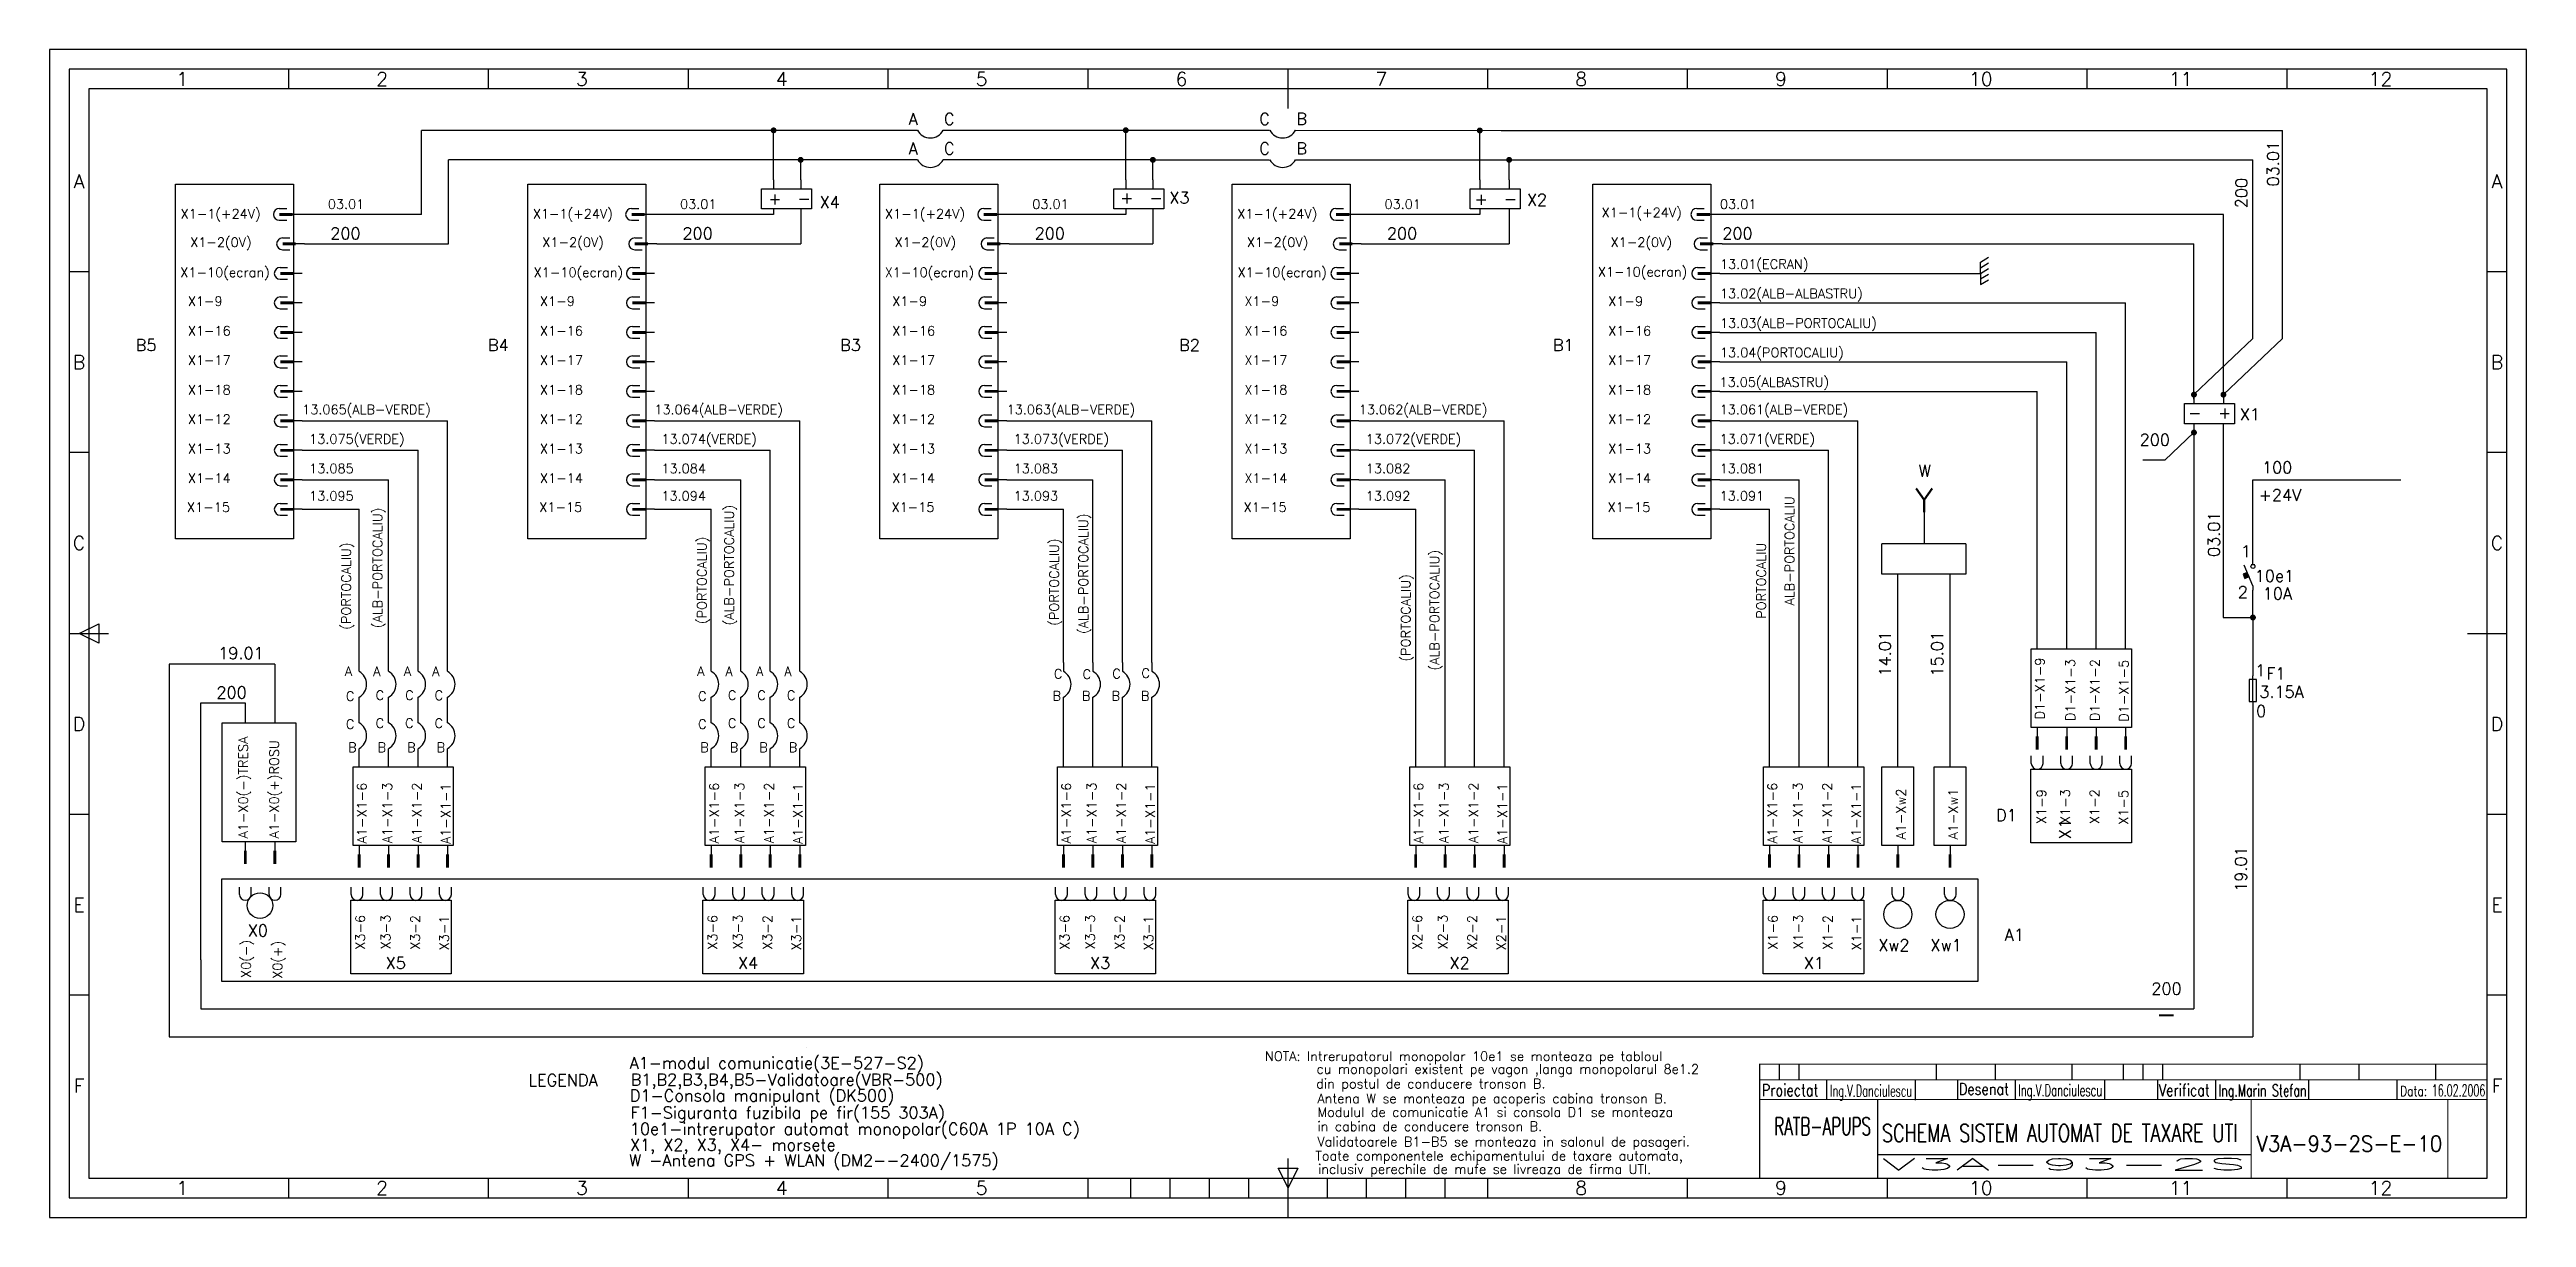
# Model space of a CAD drawing. Header units: millimetres. Extents: x 779 to 5457, y 14 to 905.
# Drawn here: x 4827 to 5457, y 188 to 485 of the extents above; entities that cross this region are included whole.
import ezdxf
from ezdxf.enums import TextEntityAlignment as Align

# ---------------------------------------------------------------- set-up
doc = ezdxf.new("R2010")
doc.units = ezdxf.units.MM
for name, color, linetype in [('INDICATOR', 7, 'Continuous'), ('SUBTIRI', 1, 'Continuous'), ('TAG', 2, 'Continuous')]:
    doc.layers.add(name, color=color, linetype=linetype)
doc.styles.add('ISO', font='SIMPLEX.shx')
doc.styles.add('ISOCP', font='SIMPLEX.SHX')
doc.styles.add('ROMANS', font='ROMANS.shx', dxfattribs={"width": 0.8})

msp = doc.modelspace()

# ---------------------------------------------------------------- texts
at = {"layer": 'TAG', "linetype": 'Continuous', "style": 'ISOCP'}
for s, height, p in [('A', 3, (5045.63, 465.8)), ('C', 3, (5054.62, 465.8)), ('C', 3, (5134.83, 465.8)), ('B', 3, (5144.26, 465.82)), ('A', 3, (5045.63, 458.28)), ('C', 3, (5054.62, 458.28)), ('C', 3, (5134.83, 458.28)), ('B', 3, (5144.26, 458.3)), ('X4', 3, (5022.97, 444.62)), ('X3', 3, (5111.95, 445.78)), ('X2', 3, (5202.88, 445.22)), ('X1-1(+24V)', 2.4, (4860.47, 441.97)), ('X1-1(+24V)', 2.4, (4950.06, 441.97)), ('X1-1(+24V)', 2.4, (5039.64, 441.97)), ('X1-1(+24V)', 2.4, (5129.23, 441.97)), ('X1-1(+24V)', 2.4, (5221.93, 442.29)), ('X1-2(0V)', 2.4, (4862.91, 434.73)), ('X1-2(0V)', 2.4, (4952.5, 434.73)), ('X1-2(0V)', 2.4, (5042.08, 434.73)), ('X1-2(0V)', 2.4, (5131.67, 434.73)), ('X1-2(0V)', 2.4, (5224.19, 434.73)), ('X1-10(ecran)', 2.4, (4860.41, 427.08)), ('X1-10(ecran)', 2.4, (4950.28, 427.08)), ('X1-10(ecran)', 2.4, (5039.58, 427.08)), ('X1-10(ecran)', 2.4, (5129.31, 427.08)), ('X1-10(ecran)', 2.4, (5220.96, 427.23)), ('X1-9', 2.4, (4862.31, 419.73)), ('X1-9', 2.4, (4951.9, 419.73)), ('X1-9', 2.4, (5041.48, 419.73)), ('X1-9', 2.4, (5131.06, 419.73)), ('X1-9', 2.4, (5223.59, 419.73)), ('B5', 3, (4849.06, 408.29)), ('X1-16', 2.4, (4862.31, 412.23)), ('B4', 3, (4938.64, 408.29)), ('X1-16', 2.4, (4951.9, 412.23)), ('B3', 3, (5028.22, 408.29)), ('X1-16', 2.4, (5041.48, 412.23)), ('B2', 3, (5114.45, 408.29)), ('X1-16', 2.4, (5131.06, 412.23)), ('B1', 3, (5209.52, 408.29)), ('X1-16', 2.4, (5223.59, 412.23)), ('X1-17', 2.4, (4862.31, 404.73)), ('X1-17', 2.4, (4951.9, 404.73)), ('X1-17', 2.4, (5041.48, 404.73)), ('X1-17', 2.4, (5131.06, 404.73)), ('X1-17', 2.4, (5223.59, 404.73)), ('X1-18', 2.4, (4862.31, 397.23)), ('X1-18', 2.4, (4951.9, 397.23)), ('X1-18', 2.4, (5041.48, 397.23)), ('X1-18', 2.4, (5131.06, 397.23)), ('X1-18', 2.4, (5223.59, 397.23)), ('X1-12', 2.4, (4862.31, 389.73)), ('X1-12', 2.4, (4951.9, 389.73)), ('X1-12', 2.4, (5041.48, 389.73)), ('X1-12', 2.4, (5131.06, 389.73)), ('X1-12', 2.4, (5223.59, 389.73)), ('X1', 3, (5384.22, 390.69)), ('X1-13', 2.4, (4862.31, 382.23)), ('X1-13', 2.4, (4951.9, 382.23)), ('X1-13', 2.4, (5041.48, 382.23)), ('X1-13', 2.4, (5131.06, 382.23)), ('X1-13', 2.4, (5223.59, 382.23)), ('W ', 3, (5302.53, 376.31)), ('100', 3, (5389.87, 377.18)), ('X1-14', 2.4, (4862.31, 374.73)), ('X1-14', 2.4, (4951.9, 374.73)), ('X1-14', 2.4, (5041.48, 374.73)), ('X1-14', 2.4, (5131.06, 374.73)), ('X1-14', 2.4, (5223.59, 374.73)), ('Y', 6, (5301.63, 367.29)), ('+24V ', 3, (5389.04, 370.15)), (' X1-15', 2.4, (4860.48, 367.38)), (' X1-15', 2.4, (4950.06, 367.38)), (' X1-15', 2.4, (5039.65, 367.38)), (' X1-15', 2.4, (5129.23, 367.38)), (' X1-15', 2.4, (5221.76, 367.38)), ('1', 3, (5384.5, 355.86)), ('2', 3, (5383.71, 345.47)), ('10e1', 3, (5388.03, 349.58)), ('10A', 3, (5390.06, 345.11)), ('A', 2.4, (4902.26, 325.65)), ('A', 2.4, (4909.45, 325.62)), ('A', 2.4, (4917.26, 325.65)), ('A', 2.4, (4924.45, 325.62)), ('A', 2.4, (4991.85, 325.65)), ('A', 2.4, (4999.03, 325.62)), ('A', 2.4, (5006.85, 325.65)), ('A', 2.4, (5014.03, 325.62)), ('C', 2.4, (4902.51, 319.3)), ('C', 2.4, (4910.08, 319.53)), ('C', 2.4, (4917.58, 319.53)), ('C', 2.4, (4925.08, 319.51)), ('C', 2.4, (4992.09, 319.3)), ('C', 2.4, (4999.66, 319.53)), ('C', 2.4, (5007.16, 319.53)), ('C', 2.4, (5014.66, 319.51)), ('B', 2.4, (5082.24, 319.38)), ('C', 2.4, (5082.59, 324.99)), ('B', 2.4, (5089.74, 319.38)), ('C', 2.4, (5089.9, 324.87)), ('B', 2.4, (5097.24, 319.38)), ('C', 2.4, (5097.45, 325.02)), ('B', 2.4, (5104.74, 319.38)), ('C', 2.4, (5104.85, 325.15)), ('C', 2.4, (4902.51, 312.19)), ('C', 2.4, (4910.07, 312.43)), ('C', 2.4, (4917.57, 312.43)), ('C', 2.4, (4925.07, 312.41)), ('C', 2.4, (4992.09, 312.19)), ('C', 2.4, (4999.66, 312.43)), ('C', 2.4, (5007.16, 312.43)), ('C', 2.4, (5014.66, 312.41)), ('B', 2.4, (4903.07, 306.28)), ('B', 2.4, (4910.57, 306.28)), ('B', 2.4, (4918.07, 306.28)), ('B', 2.4, (4925.57, 306.28)), ('B', 2.4, (4992.65, 306.28)), ('B', 2.4, (5000.15, 306.28)), ('B', 2.4, (5007.65, 306.28)), ('B', 2.4, (5015.15, 306.28)), ('D1', 3, (5322.23, 288.75)), ('X0', 3, (4877.56, 259.42)), ('Xw2', 3, (5292.24, 255.67)), ('Xw1', 3, (5305.53, 255.67)), ('A1', 3, (5324.43, 258.31)), ('X5', 3, (4912.62, 251.15)), ('X4', 3, (5002.2, 251.15)), ('X3', 3, (5091.79, 251.15)), ('X2', 3, (5183.19, 251.15)), ('X1', 3, (5273.33, 251.15)), ('A1-modul comunicatie(3E-527-S2)', 3, (4974.67, 225.73)), ('NOTA: Intrerupatorul monopolar 10e1 se monteaza pe tabloul ', 2.4, (5136.27, 227.73)), ('cu monopolari existent pe vagon ,langa monopolarul 8e1.2', 2.4, (5149.39, 224.48)), ('LEGENDA', 3, (4948.93, 221.34)), ('D1-Consola manipulant (DK500)', 3, (4974.74, 217.44)), ('B1,B2,B3,B4,B5-Validatoare(VBR-500)', 3, (4974.94, 221.49)), ('din postul de conducere tronson B.', 2.4, (5149.31, 220.77)), ('F1-Siguranta fuzibila pe fir(155 303A)', 3, (4974.89, 213.11)), ('Antena W se monteaza pe acoperis cabina tronson B.', 2.4, (5149.61, 217)), ('Modulul de comunicatie A1 si consola D1 se monteaza', 2.4, (5149.61, 213.53)), ('X1, X2, X3, X4- morsete', 3, (4974.74, 204.92)), ('10e1-intrerupator automat monopolar(C60A 1P 10A C)', 3, (4974.74, 208.96)), ('Validatoarele B1-B5 se monteaza in salonul de pasageri.', 2.4, (5149.61, 206)), ('in cabina de conducere tronson B.', 2.4, (5149.61, 209.91)), ('W -Antena GPS + WLAN (DM2--2400/1575)', 3, (4974.53, 200.96)), ('Toate componentele echipamentului de taxare automata,', 2.4, (5149.1, 202.4)), ('inclusiv perechile de mufe se livreaza de firma UTI.', 2.4, (5149.78, 199.03))]:
    msp.add_text(s, height=height, dxfattribs=at).set_placement(p)
for s, height, p in [('D1-X1-9', 2.4, (5334.54, 314.59)), ('D1-X1-3', 2.4, (5342.33, 314.19)), ('D1-X1-2', 2.4, (5348.57, 314.19)), (' D1-X1-5', 2.4, (5355.92, 312.36)), ('A1-X0(-)TRESA', 2.4, (4877.57, 284.32)), ('A1-X0(+)ROSU', 2.4, (4885.45, 284.32)), ('A1-X1-6', 2.4, (4907.77, 283.06)), ('A1-X1-3', 2.4, (4914.24, 283.09)), ('A1-X1-2', 2.4, (4921.74, 283.09)), (' A1-X1-1', 2.4, (4929.09, 281.26)), ('A1-X1-6', 2.4, (4997.36, 283.06)), ('A1-X1-3', 2.4, (5003.82, 283.09)), ('A1-X1-2', 2.4, (5011.32, 283.09)), (' A1-X1-1', 2.4, (5018.67, 281.26)), ('A1-X1-6', 2.4, (5086.94, 283.06)), ('A1-X1-3', 2.4, (5093.41, 283.09)), ('A1-X1-2', 2.4, (5100.91, 283.09)), (' A1-X1-1', 2.4, (5108.26, 281.26)), ('A1-X1-6', 2.4, (5176.53, 283.06)), ('A1-X1-3', 2.4, (5182.99, 283.09)), ('A1-X1-2', 2.4, (5190.49, 283.09)), (' A1-X1-1', 2.4, (5197.84, 281.26)), ('A1-X1-6', 2.4, (5266.53, 283.06)), ('A1-X1-3', 2.4, (5272.99, 283.09)), ('A1-X1-2', 2.4, (5280.49, 283.09)), (' A1-X1-1', 2.4, (5287.84, 281.26)), ('A1-Xw2', 2.4, (5299.24, 284.05)), ('X1-9', 2.4, (5334.95, 288)), ('X1-3', 2.4, (5340.99, 288)), ('X1-2', 2.4, (5348.49, 288)), (' X1-5', 2.4, (5355.84, 286.16)), ('A1-Xw1', 2.4, (5312.53, 284.05)), ('X1', 3, (5341.24, 284.19)), ('X3-3', 2.4, (4913.84, 256.07)), ('X3-3', 2.4, (5003.42, 256.07)), ('X3-3', 2.4, (5093.01, 256.07)), ('X2-3', 2.4, (5182.7, 256.07)), ('X1-3', 2.4, (5273.11, 256.07)), ('X3-6', 2.4, (4907.37, 256.03)), ('X3-2', 2.4, (4921.34, 255.99)), (' X3-1', 2.4, (4928.69, 254.23)), ('X3-6', 2.4, (4996.96, 256.03)), ('X3-2', 2.4, (5010.92, 255.99)), (' X3-1', 2.4, (5018.27, 254.23)), ('X3-6', 2.4, (5086.54, 256.03)), ('X3-2', 2.4, (5100.51, 255.99)), (' X3-1', 2.4, (5107.86, 254.23)), ('X2-6', 2.4, (5176.23, 256.03)), ('X2-2', 2.4, (5190.2, 255.99)), (' X2-1', 2.4, (5197.55, 254.23)), ('X1-6', 2.4, (5266.65, 256.03)), ('X1-2', 2.4, (5280.61, 255.99)), (' X1-1', 2.4, (5287.96, 254.23)), ('X0(-)', 2.4, (4878.3, 248.86)), ('X0(+)', 2.4, (4886.32, 248.62))]:
    msp.add_text(s, height=height, rotation=90, dxfattribs=at).set_placement(p)
for tag, p, height in [('03.01', (5394.18, 450.13), 3), ('200', (5386.12, 444.58), 3), ('(ALB-PORTOCALIU)', (4911.76, 337.79), 2.4), ('(ALB-PORTOCALIU)', (5001.18, 338.49), 2.4), ('(ALB-PORTOCALIU)', (5091.28, 336.31), 2.4), ('ALB-PORTOCALIU', (5270.92, 343.55), 2.4), ('03.01', (5379.15, 355.89), 3), ('(PORTOCALIU)', (4903.78, 337.39), 2.4), ('(PORTOCALIU)', (4994.26, 338.84), 2.4), ('(PORTOCALIU)', (5083.85, 338.4), 2.4), ('(ALB-PORTOCALIU)', (5180.61, 327.03), 2.4), ('PORTOCALIU', (5263.71, 340.17), 2.4), ('(PORTOCALIU)', (5173.28, 329.29), 2.4), ('14.01', (5295.46, 325.5), 3), ('15.01', (5308.74, 325.5), 3), ('19.01', (5386.02, 270.75), 3)]:
    msp.add_attdef(tag, p, '1', height=height, rotation=90, dxfattribs=at)
for tag, p, s, height in [('+', (5009.96, 445.53), '1', 3), ('+', (5099.48, 445.75), '1', 3), ('+', (5189.6, 445.45), '1', 3), ('03.01', (4897.92, 444.44), '1', 2.4), ('03.01', (4987.51, 444.44), '1', 2.4), ('-', (5017.41, 445.57), '1', 3), ('03.01', (5077.09, 444.44), '1', 2.4), ('-', (5106.92, 445.78), '1', 3), ('03.01', (5166.68, 444.44), '1', 2.4), ('-', (5197.05, 445.49), '1', 3), ('03.01', (5252.01, 444.44), '1', 2.4), ('200', (4898.53, 436.68), '1', 3), ('200', (4988.11, 436.68), '1', 3), ('200', (5077.69, 436.68), '1', 3), ('200', (5167.28, 436.68), '1', 3), ('200', (5252.61, 436.68), '1', 3), ('13.01(ECRAN)', (5252.01, 429.18), '1', 2.4), ('13.02(ALB-ALBASTRU)', (5252.01, 421.68), '1', 2.4), ('13.03(ALB-PORTOCALIU)', (5252.01, 414.18), '1', 2.4), ('13.04(PORTOCALIU)', (5252.01, 406.68), '1', 2.4), ('13.05(ALBASTRU)', (5251.89, 399.18), '1', 2.4), ('13.065(ALB-VERDE)', (4891.4, 392.2), '1', 2.4), ('13.064(ALB-VERDE)', (4980.98, 392.2), '1', 2.4), ('13.063(ALB-VERDE)', (5070.57, 392.2), '1', 2.4), ('13.062(ALB-VERDE)', (5160.15, 392.2), '1', 2.4), ('13.061(ALB-VERDE)', (5251.93, 392.2), '1', 2.4), ('-', (5371.11, 391.13), '1', 3), ('+', (5378.73, 391.1), '1', 3), ('13.075(VERDE)', (4893.18, 384.7), '1', 2.4), ('13.074(VERDE)', (4982.77, 384.7), '1', 2.4), ('13.073(VERDE)', (5072.35, 384.7), '1', 2.4), ('13.072(VERDE)', (5161.93, 384.7), '1', 2.4), ('13.071(VERDE)', (5251.93, 384.7), '1', 2.4), ('200', (5358.76, 384.22), '1', 3), ('13.085', (4893.18, 377.2), '1', 2.4), ('13.084', (4982.77, 377.2), '1', 2.4), ('13.083', (5072.35, 377.2), '1', 2.4), ('13.082', (5161.93, 377.2), '1', 2.4), ('13.081', (5251.93, 377.2), '1', 2.4), ('13.095', (4893.18, 370.22), '1', 2.4), ('13.094', (4982.77, 370.22), '1', 2.4), ('13.093', (5072.35, 370.22), '1', 2.4), ('13.092', (5161.93, 370.22), '1', 2.4), ('13.091', (5251.93, 370.22), '1', 2.4), ('19.01', (4870.03, 329.95), '1', 3), ('1', (5388.16, 325.57), '1', 3), ('F1', (5390.97, 324.76), '100', 3), ('200', (4869.58, 319.92), '1', 3), ('3.15A', (5389.18, 320.1), '100', 3), ('0', (5388.35, 315.23), '2', 3), ('200', (5361.73, 244.62), '1', 3)]:
    msp.add_attdef(tag, p, s, height=height, dxfattribs=at)

# ---------------------------------------------------------------- blocks, each defined once
blk = doc.blocks.new('indic-el')
at = {"layer": 'INDICATOR', "color": 1}
for p, q in [((-180, 25), (-180, 29)), ((-175, 25), (-175, 29)), ((-140, 25), (-140, 29)), ((-125, 25), (-125, 29)), ((-105.5, 25), (-105.5, 29)), ((-87.5, 25), (-87.5, 29)), ((-82.5, 25), (-82.5, 29)), ((-47.5, 25), (-47.5, 29)), ((-32.5, 25), (-32.5, 29)), ((-13, 25), (-13, 29)), ((-167.9, 20), (-167.9, 25)), ((-145.42, 19.8), (-145.42, 24.8)), ((-134.65, 20.08), (-134.65, 25.08)), ((-119.93, 20), (-119.93, 25)), ((-97.19, 20), (-97.19, 25)), ((-83.77, 20), (-83.77, 25)), ((-69.03, 20), (-69.03, 25)), ((-45.33, 20), (-45.33, 25)), ((-22.83, 20), (-22.83, 25)), ((-155, 6), (-60, 6))]:
    blk.add_line(p, q, dxfattribs=at)
at = {"layer": 'INDICATOR'}
blk.add_line((-92.5, 25), (-92.5, 29), dxfattribs=at)
at = {"layer": 'INDICATOR', "const_width": 0.3, "flags": 128}
for points in [[(0, 29), (-185, 29), (-185, 0)], [(0, 25), (-185, 25)], [(0, 20), (-185, 20)], [(-155, 0), (-155, 20)], [(-60, 0), (-60, 20)], [(-10, 0), (-10, 20)]]:
    blk.add_lwpolyline(points, dxfattribs=at)
at = {"layer": 'INDICATOR', "color": 1, "style": 'ROMANS', "width": 0.8}
for s, height, p in [('Proiectat', 3, (-184.48, 20.88)), ('Desenat', 3, (-134.37, 21.17)), ('Verificat', 3, (-83.49, 20.88)), ('Data:', 2.5, (-22.15, 20.88))]:
    blk.add_text(s, height=height, dxfattribs=at).set_placement(p)
at = {"layer": 'INDICATOR', "style": 'ROMANS', "width": 0.570908}
blk.add_text('RATB-APUPS', height=4.5, dxfattribs=at).set_placement((-181.28, 10.96), (-156.69, 10.96), align=Align.FIT)
at = {"layer": 'INDICATOR', "color": 1, "style": 'ROMANS'}
for tag, height, width, p, p2 in [('PROIECTAT', 3, 0.908325, (-167.12, 20.74), (-146.23, 20.74)), ('DESENAT', 3, 1.116423, (-119.25, 20.84), (-97.88, 20.84)), ('VERIFICAT', 3, 1.074468, (-68.34, 20.8), (-45.93, 20.8)), ('DATA', 3, 1.321041, (-14.04, 20.81), (-0.45, 20.81)), ('NUME_DESEN', 4.5, 2.080219, (-153.9, 9.22), (-61.18, 9.22)), ('NUMAR', 4, 2.383056, (-58.61, 6.76), (-11.4, 6.76)), ('ANS', 3, 11.421134, (-154.04, 2.01), (-61.04, 2.01))]:
    blk.add_attdef(tag, text='', height=height, dxfattribs=dict(at, width=width)).set_placement(p, p2, align=Align.FIT)
blk = doc.blocks.new('3a4')
at = {"color": 70}
for p, q in [((-569.17, 287), (-569.17, 292)), ((-518.34, 287), (-518.34, 292)), ((-467.51, 287), (-467.51, 292)), ((-416.68, 287), (-416.68, 292)), ((-365.85, 287), (-365.85, 292)), ((-315, 282), (-315, 292)), ((-264.19, 287), (-264.19, 292)), ((-213.36, 287), (-213.36, 292)), ((-162.53, 287), (-162.53, 292)), ((-111.7, 287), (-111.7, 292)), ((-60.87, 287), (-60.87, 292)), ((-620, 240.5), (-625, 240.5)), ((-5, 240.5), (-10, 240.5)), ((-620, 194.5), (-625, 194.5)), ((-5, 194.5), (-10, 194.5)), ((-625, 148.5), (-615, 148.5)), ((-622.5, 148.5), (-617.5, 151)), ((-617.5, 146), (-622.5, 148.5)), ((-617.5, 151), (-617.5, 146)), ((-15, 148.5), (-5, 148.5)), ((-620, 102.5), (-625, 102.5)), ((-5, 102.5), (-10, 102.5)), ((-620, 56.5), (-625, 56.5)), ((-5, 56.5), (-10, 56.5)), ((-315, 10), (-315, 15)), ((-569.17, 5), (-569.17, 10)), ((-518.34, 5), (-518.34, 10)), ((-467.51, 5), (-467.51, 10)), ((-416.68, 5), (-416.68, 10)), ((-365.85, 5), (-365.85, 10)), ((-365.85, 5), (-365.85, 10)), ((-355, 5), (-355, 10)), ((-345, 5), (-345, 10)), ((-335, 5), (-335, 10)), ((-325, 5), (-325, 10)), ((-315, 7.5), (-317.5, 12.5)), ((-317.5, 12.5), (-312.5, 12.5)), ((-312.5, 12.5), (-315, 7.5)), ((-315, 0), (-315, 10)), ((-305, 5), (-305, 10)), ((-295, 5), (-295, 10)), ((-285, 5), (-285, 10)), ((-275, 5), (-275, 10)), ((-264.19, 5), (-264.19, 10)), ((-264.19, 5), (-264.19, 10)), ((-213.36, 5), (-213.36, 10)), ((-162.53, 5), (-162.53, 10)), ((-111.7, 5), (-111.7, 10)), ((-60.87, 5), (-60.87, 10))]:
    blk.add_line(p, q, dxfattribs=at)
at = {"color": 240}
for points in [[(0, 0), (0, 297), (-630, 297), (-630, 0)], [(-5, 5), (-5, 292), (-625, 292), (-625, 5)]]:
    blk.add_lwpolyline(points, close=True, dxfattribs=at)
at = {"color": 70}
blk.add_lwpolyline([(-620, 287), (-620, 10), (-10, 10), (-10, 287)], close=True, dxfattribs=at)
at = {"color": 50, "style": 'ISO'}
for s, p in [('1', (-596.25, 289.5)), ('2', (-545.42, 289.5)), ('3', (-494.59, 289.5)), ('4', (-443.76, 289.5)), ('5', (-392.93, 289.5)), ('6', (-342.1, 289.5)), ('7', (-291.27, 289.5)), ('8', (-240.44, 289.5)), ('9', (-189.61, 289.5)), ('10', (-138.78, 289.5)), ('11', (-87.95, 289.5)), ('12', (-37.12, 289.5)), ('A', (-622.5, 263.5)), ('A', (-7.5, 263.5)), ('B', (-622.5, 217.5)), ('B', (-7.5, 217.5)), ('C', (-622.5, 171.5)), ('C', (-7.5, 171.5)), ('D', (-622.5, 125.5)), ('D', (-7.5, 125.5)), ('E', (-622.5, 79.5)), ('E', (-7.5, 79.5)), ('F', (-622.5, 33.5)), ('F', (-7.5, 33.5)), ('1', (-596.25, 7.5)), ('2', (-545.42, 7.5)), ('3', (-494.59, 7.5)), ('4', (-443.76, 7.5)), ('5', (-392.93, 7.5)), ('8', (-240.44, 7.5)), ('9', (-189.61, 7.5)), ('10', (-138.78, 7.5)), ('11', (-87.95, 7.5)), ('12', (-37.12, 7.5))]:
    blk.add_text(s, height=3.5, dxfattribs=at).set_placement(p, align=Align.MIDDLE)

# ---------------------------------------------------------------- linework, layer by layer
at = {"color": 2}
for p, q in [((5318.29, 430.88), (5320.33, 432.12)), ((5318.29, 428.02), (5318.29, 430.88)), ((5318.29, 429.45), (5320.33, 430.69)), ((5318.29, 428.02), (5320.34, 429.26)), ((5318.29, 428.02), (5318.29, 425.17)), ((5318.29, 426.6), (5320.34, 427.84)), ((5318.3, 425.17), (5320.34, 426.41))]:
    msp.add_line(p, q, dxfattribs=at)
at = {"layer": 'SUBTIRI', "linetype": 'Continuous'}
msp.add_line((5019.61, 231.1), (5019.61, 231.1), dxfattribs=at)
at = {"layer": 'TAG', "linetype": 'Continuous'}
for p, q in [((4921.71, 443.02), (4921.71, 464.39)), ((5047.9, 464.39), (4921.71, 464.39)), ((5011.29, 451.85), (5011.3, 464.36)), ((5100.88, 464.39), (5054.46, 464.39)), ((5100.88, 464.42), (5137.47, 464.41)), ((5100.88, 464.39), (5100.88, 464.42)), ((5100.88, 451.85), (5100.88, 464.36)), ((5144.05, 464.4), (5196.35, 464.39)), ((5190.9, 451.85), (5190.9, 464.36)), ((5196.35, 464.39), (5395.07, 464.39)), ((5395.07, 420.52), (5395.07, 464.39)), ((4928.6, 435.52), (4928.6, 456.89)), ((5047.89, 456.89), (4928.6, 456.89)), ((5018.19, 451.85), (5018.19, 456.89)), ((5107.77, 456.89), (5054.47, 456.89)), ((5107.77, 456.89), (5137.47, 456.89)), ((5107.77, 451.85), (5107.77, 456.89)), ((5144.05, 456.89), (5387.57, 456.89)), ((5198.4, 451.85), (5198.4, 456.89)), ((5203.01, 456.89), (5206.31, 456.89)), ((5387.57, 420.52), (5387.57, 456.89)), ((4921.71, 443.02), (4891.21, 443.02)), ((5011.29, 443.02), (4980.79, 443.02)), ((5011.29, 444.43), (5011.29, 443.02)), ((5018.19, 444.43), (5018.19, 435.52)), ((5100.88, 443.02), (5070.38, 443.02)), ((5100.88, 444.43), (5100.88, 443.02)), ((5107.77, 444.43), (5107.77, 435.52)), ((5190.9, 443.02), (5159.96, 443.02)), ((5190.9, 444.43), (5190.9, 443.02)), ((5198.4, 444.43), (5198.4, 435.52)), ((5380.07, 443.02), (5251.74, 443.02)), ((5380.07, 420.52), (5380.07, 443.02)), ((4892.02, 435.52), (4928.6, 435.52)), ((4981.61, 435.52), (5018.19, 435.52)), ((5071.19, 435.52), (5107.77, 435.52)), ((5160.78, 435.52), (5198.4, 435.52)), ((5252.56, 435.52), (5372.57, 435.52)), ((5372.57, 420.52), (5372.57, 435.52)), ((5251.96, 428.02), (5318.29, 428.02)), ((5251.96, 420.52), (5355.19, 420.52)), ((5355.19, 332.56), (5355.19, 420.52)), ((5372.57, 396.01), (5372.57, 420.52)), ((5380.07, 397.18), (5380.07, 420.52)), ((5387.57, 411.43), (5387.57, 420.52)), ((5395.07, 411.43), (5395.07, 420.52)), ((5251.96, 413.02), (5347.69, 413.02)), ((5347.69, 332.56), (5347.69, 413.02)), ((5372.57, 397.18), (5387.57, 411.43)), ((5380.07, 397.18), (5395.07, 411.43)), ((5251.96, 405.52), (5340.19, 405.52)), ((5340.19, 332.56), (5340.19, 405.52)), ((5251.96, 398.02), (5332.69, 398.02)), ((5332.69, 332.56), (5332.69, 398.02)), ((4891.42, 390.52), (4928.36, 390.52)), ((4928.36, 356.03), (4928.36, 390.52)), ((4981.01, 390.52), (5017.94, 390.52)), ((5017.94, 356.03), (5017.94, 390.52)), ((5070.59, 390.52), (5107.53, 390.52)), ((5107.53, 356.03), (5107.53, 390.52)), ((5160.17, 390.52), (5197.11, 390.52)), ((5197.11, 356.03), (5197.11, 390.52)), ((5251.96, 390.52), (5287.11, 390.52)), ((5287.11, 327.16), (5287.11, 390.52)), ((5365.15, 380.51), (5372.57, 387.55)), ((5372.57, 389.8), (5372.57, 240.96)), ((5380.02, 389.8), (5380.02, 340.51)), ((4891.42, 383.02), (4920.86, 383.02)), ((4920.86, 348.53), (4920.86, 383.02)), ((4981.01, 383.02), (5010.44, 383.02)), ((5010.44, 348.53), (5010.44, 383.02)), ((5070.59, 383.02), (5100.03, 383.02)), ((5100.03, 348.53), (5100.03, 383.02)), ((5160.17, 383.02), (5189.61, 383.02)), ((5189.61, 348.53), (5189.61, 383.02)), ((5251.96, 383.02), (5279.61, 383.02)), ((5279.61, 327.16), (5279.61, 383.02)), ((5365.15, 380.51), (5359.53, 380.51)), ((4891.42, 375.52), (4913.36, 375.52)), ((4913.36, 341.03), (4913.36, 375.52)), ((4981.01, 375.52), (5002.94, 375.52)), ((5002.94, 341.03), (5002.94, 375.52)), ((5070.59, 375.52), (5092.53, 375.52)), ((5092.53, 341.03), (5092.53, 375.52)), ((5160.17, 375.52), (5182.11, 375.52)), ((5182.11, 341.03), (5182.11, 375.52)), ((5251.96, 375.52), (5272.11, 375.52)), ((5272.11, 327.16), (5272.11, 375.52)), ((5387.57, 354.95), (5387.57, 375.53)), ((5387.57, 375.53), (5425.19, 375.53)), ((4891.42, 368.02), (4905.86, 368.02)), ((4905.86, 333.53), (4905.86, 368.02)), ((4981.01, 368.02), (4995.44, 368.02)), ((4995.44, 333.53), (4995.44, 368.02)), ((5070.59, 368.02), (5085.03, 368.02)), ((5085.03, 333.53), (5085.03, 368.02)), ((5160.17, 368.02), (5174.61, 368.02)), ((5174.61, 333.53), (5174.61, 368.02)), ((5251.96, 368.02), (5264.61, 368.02)), ((5264.61, 327.16), (5264.61, 368.02)), ((5303.93, 367.21), (5303.93, 359.27)), ((5293.21, 351.55), (5293.21, 359.27)), ((5314.54, 359.27), (5293.21, 359.27)), ((5314.54, 359.27), (5314.54, 351.55)), ((4928.36, 327.16), (4928.36, 356.03)), ((5017.94, 327.16), (5017.94, 356.03)), ((5107.53, 329.1), (5107.53, 356.03)), ((5197.11, 327.16), (5197.11, 356.03)), ((5387.57, 348.57), (5385.32, 353.82)), ((5387.1, 354.01), (5388.04, 354.01)), ((5387.57, 354.01), (5387.57, 354.95)), ((5387.57, 354.01), (5387.57, 354.95)), ((4920.86, 327.16), (4920.86, 348.53)), ((5010.44, 327.16), (5010.44, 348.53)), ((5100.03, 329.1), (5100.03, 348.53)), ((5189.61, 327.16), (5189.61, 348.53)), ((5314.54, 351.55), (5293.21, 351.55)), ((5297.23, 302.55), (5297.23, 351.55)), ((5310.52, 302.55), (5310.52, 351.55)), ((5387.57, 348.57), (5387.57, 347.45)), ((5387.57, 348.39), (5387.57, 347.45)), ((5387.57, 340.51), (5387.57, 347.45)), ((4913.36, 327.16), (4913.36, 341.03)), ((5002.94, 327.16), (5002.94, 341.03)), ((5092.53, 329.1), (5092.53, 341.03)), ((5182.11, 327.16), (5182.11, 341.03)), ((5380.02, 340.51), (5387.94, 340.51)), ((5387.57, 340.13), (5387.57, 325.69)), ((4857.6, 328.64), (4857.6, 263.26)), ((4884.43, 328.64), (4857.6, 328.64)), ((4884.43, 328.64), (4884.43, 313.71)), ((4905.86, 327.16), (4905.86, 333.53)), ((4995.44, 327.16), (4995.44, 333.53)), ((5085.03, 329.1), (5085.03, 333.53)), ((5085.03, 329.1), (5085.03, 326.82)), ((5092.53, 329.1), (5092.53, 326.82)), ((5100.03, 329.1), (5100.03, 326.82)), ((5107.53, 329.1), (5107.53, 326.82)), ((5174.61, 327.16), (5174.61, 333.53)), ((5331.17, 312.5), (5331.17, 332.56)), ((5331.17, 332.56), (5356.64, 332.56)), ((5356.64, 332.56), (5356.64, 312.5)), ((4905.86, 326.82), (4905.86, 327.16)), ((4913.36, 326.82), (4913.36, 327.16)), ((4920.86, 326.82), (4920.86, 327.16)), ((4928.36, 326.82), (4928.36, 327.16)), ((4995.44, 326.82), (4995.44, 327.16)), ((5002.94, 326.82), (5002.94, 327.16)), ((5010.44, 326.82), (5010.44, 327.16)), ((5017.94, 326.82), (5017.94, 327.16)), ((5174.61, 302.55), (5174.61, 327.16)), ((5182.11, 302.55), (5182.11, 327.16)), ((5189.61, 302.55), (5189.61, 327.16)), ((5197.11, 302.55), (5197.11, 327.16)), ((5264.61, 302.55), (5264.61, 327.16)), ((5272.11, 302.55), (5272.11, 327.16)), ((5279.61, 302.55), (5279.61, 327.16)), ((5287.11, 302.55), (5287.11, 327.16)), ((5387.57, 324.75), (5387.57, 325.69)), ((5387.57, 319.13), (5387.57, 324.75)), ((4865.61, 253.46), (4865.61, 318.78)), ((4865.61, 318.78), (4876.93, 318.78)), ((4876.93, 318.78), (4876.93, 313.71)), ((4905.86, 313.73), (4905.86, 320.24)), ((4905.86, 313.73), (4905.86, 320.24)), ((4913.36, 313.73), (4913.36, 320.24)), ((4913.36, 313.73), (4913.36, 320.24)), ((4920.86, 313.73), (4920.86, 320.24)), ((4920.86, 313.73), (4920.86, 320.24)), ((4928.36, 313.73), (4928.36, 320.24)), ((4928.36, 313.73), (4928.36, 320.24)), ((4995.44, 313.73), (4995.44, 320.24)), ((5002.94, 313.73), (5002.94, 320.24)), ((5010.44, 313.73), (5010.44, 320.24)), ((5017.94, 313.73), (5017.94, 320.24)), ((5085.03, 302.55), (5085.03, 320.24)), ((5092.53, 302.55), (5092.53, 320.24)), ((5100.03, 302.55), (5100.03, 320.24)), ((5107.53, 302.55), (5107.53, 320.24)), ((5387.57, 319.13), (5387.57, 318.19)), ((5387.57, 318.19), (5387.57, 233.86)), ((5356.64, 312.5), (5331.17, 312.5)), ((4905.86, 302.55), (4905.86, 307.15)), ((4913.36, 302.55), (4913.36, 307.15)), ((4920.86, 302.55), (4920.86, 307.15)), ((4928.36, 302.55), (4928.36, 307.15)), ((4995.44, 302.55), (4995.44, 307.15)), ((5002.94, 302.55), (5002.94, 307.15)), ((5010.44, 302.55), (5010.44, 307.15)), ((5017.94, 302.55), (5017.94, 307.15)), ((5293.21, 282.54), (5293.21, 302.55)), ((5293.21, 302.55), (5301.25, 302.55)), ((5301.25, 302.55), (5301.25, 282.54)), ((5306.5, 282.54), (5306.5, 302.55)), ((5306.5, 302.55), (5314.54, 302.55)), ((5314.54, 302.55), (5314.54, 282.54)), ((4905.86, 282.54), (4905.86, 282.61)), ((4913.36, 282.54), (4913.36, 282.61)), ((4920.86, 282.54), (4920.86, 282.61)), ((4928.36, 282.54), (4928.36, 282.58)), ((4995.44, 282.54), (4995.44, 282.61)), ((5002.94, 282.54), (5002.94, 282.61)), ((5010.44, 282.54), (5010.44, 282.61)), ((5017.94, 282.54), (5017.94, 282.58)), ((5085.03, 282.54), (5085.03, 282.61)), ((5092.53, 282.54), (5092.53, 282.61)), ((5100.03, 282.54), (5100.03, 282.61)), ((5107.53, 282.54), (5107.53, 282.58)), ((5174.61, 282.54), (5174.61, 282.61)), ((5182.11, 282.54), (5182.11, 282.61)), ((5189.61, 282.54), (5189.61, 282.61)), ((5197.11, 282.54), (5197.11, 282.58)), ((5264.61, 282.54), (5264.61, 282.61)), ((5272.11, 282.54), (5272.11, 282.61)), ((5279.61, 282.54), (5279.61, 282.61)), ((5287.11, 282.54), (5287.11, 282.58)), ((5301.25, 282.54), (5293.21, 282.54)), ((5314.54, 282.54), (5306.5, 282.54)), ((5317.71, 273.93), (4870.88, 273.93)), ((4870.88, 273.93), (4870.88, 248.05)), ((5317.71, 248.05), (5317.71, 273.93)), ((4857.6, 263.26), (4857.6, 233.86)), ((4865.61, 253.46), (4865.61, 240.96)), ((4870.88, 248.05), (5317.71, 248.05)), ((4865.61, 240.96), (5372.57, 240.96)), ((4857.6, 233.86), (5387.57, 233.86))]:
    msp.add_line(p, q, dxfattribs=at)
at = {"layer": 'TAG', "linetype": 'Continuous', "const_width": 0.75}
for points in [[(5010.92, 464.39, 1), (5011.67, 464.39, 1)], [(5100.5, 464.42, 1), (5101.25, 464.42, 1)], [(5190.53, 464.36, 1), (5191.28, 464.36, 1)], [(5017.81, 456.89, 1), (5018.56, 456.89, 1)], [(5107.4, 456.89, 1), (5108.15, 456.89, 1)], [(5198.02, 456.89, 1), (5198.77, 456.89, 1)], [(5372.19, 397.18, 1), (5372.94, 397.18, 1)], [(5379.69, 397.18, 1), (5380.44, 397.18, 1)], [(5372.19, 387.55, -1), (5372.94, 387.55, -1)], [(5387.19, 340.51, 1), (5387.94, 340.51, 1)]]:
    msp.add_lwpolyline(points, format="xyb", close=True, dxfattribs=at)
at = {"layer": 'TAG', "linetype": 'Continuous'}
for points in [[(4859.17, 450.71), (4889.17, 450.71), (4889.17, 360.52), (4859.17, 360.52)], [(4948.76, 450.71), (4978.76, 450.71), (4978.76, 360.52), (4948.76, 360.52)], [(5008.24, 449.56), (5020.97, 449.56), (5020.97, 444.43), (5008.24, 444.43)], [(5038.34, 450.71), (5068.34, 450.71), (5068.34, 360.52), (5038.34, 360.52)], [(5097.82, 449.56), (5110.55, 449.56), (5110.55, 444.43), (5097.82, 444.43)], [(5127.92, 450.71), (5157.92, 450.71), (5157.92, 360.52), (5127.92, 360.52)], [(5188.45, 449.56), (5201.18, 449.56), (5201.18, 444.43), (5188.45, 444.43)], [(5219.71, 450.71), (5249.71, 450.71), (5249.71, 360.52), (5219.71, 360.52)], [(5370.12, 394.93), (5382.85, 394.93), (5382.85, 389.8), (5370.12, 389.8)], [(4871.05, 283.45), (4871.05, 313.71), (4889.78, 313.71), (4889.78, 283.45)], [(4904.34, 302.55), (4929.81, 302.55), (4929.81, 282.54), (4904.34, 282.54)], [(4993.92, 302.55), (5019.39, 302.55), (5019.39, 282.54), (4993.92, 282.54)], [(5083.51, 302.55), (5108.98, 302.55), (5108.98, 282.54), (5083.51, 282.54)], [(5173.09, 302.55), (5198.56, 302.55), (5198.56, 282.54), (5173.09, 282.54)], [(5263.09, 302.55), (5288.56, 302.55), (5288.56, 282.54), (5263.09, 282.54)], [(5331.09, 301.95), (5356.64, 301.95), (5356.64, 283.22), (5331.09, 283.22)], [(4903.74, 268.6), (4929.29, 268.6), (4929.29, 249.87), (4903.74, 249.87)], [(4993.32, 268.6), (5018.87, 268.6), (5018.87, 249.87), (4993.32, 249.87)], [(5082.91, 268.6), (5108.46, 268.6), (5108.46, 249.87), (5082.91, 249.87)], [(5172.59, 268.6), (5198.14, 268.6), (5198.14, 249.87), (5172.59, 249.87)], [(5263.01, 268.6), (5288.56, 268.6), (5288.56, 249.87), (5263.01, 249.87)]]:
    msp.add_lwpolyline(points, close=True, dxfattribs=at)
at = {"layer": 'TAG', "linetype": 'Continuous', "flags": 128}
for points in [[(5011.29, 451.85), (5011.29, 449.6)], [(5018.19, 451.85), (5018.19, 449.6)], [(5100.88, 451.85), (5100.88, 449.6)], [(5107.77, 451.85), (5107.77, 449.6)], [(5190.9, 451.85), (5190.9, 449.6)], [(5198.4, 451.85), (5198.4, 449.6)], [(4885.58, 444.52), (4887.46, 444.52)], [(4885.58, 441.52), (4887.46, 441.52)], [(4891.21, 443.02), (4888.96, 443.02)], [(4975.17, 444.52), (4977.04, 444.52)], [(4975.17, 441.52), (4977.04, 441.52)], [(4980.79, 443.02), (4978.54, 443.02)], [(5064.75, 444.52), (5066.63, 444.52)], [(5064.75, 441.52), (5066.63, 441.52)], [(5070.38, 443.02), (5068.13, 443.02)], [(5154.33, 444.52), (5156.21, 444.52)], [(5154.33, 441.52), (5156.21, 441.52)], [(5159.96, 443.02), (5157.71, 443.02)], [(5246.12, 444.52), (5247.99, 444.52)], [(5246.12, 441.52), (5247.99, 441.52)], [(5251.74, 443.02), (5249.49, 443.02)], [(4886.4, 437.02), (4888.27, 437.02)], [(4892.02, 435.52), (4889.77, 435.52)], [(4975.98, 437.02), (4977.86, 437.02)], [(4981.61, 435.52), (4979.36, 435.52)], [(5065.57, 437.02), (5067.44, 437.02)], [(5071.19, 435.52), (5068.94, 435.52)], [(5155.15, 437.02), (5157.03, 437.02)], [(5160.78, 435.52), (5158.53, 435.52)], [(5246.93, 437.02), (5248.81, 437.02)], [(5252.56, 435.52), (5250.31, 435.52)], [(4885.8, 429.52), (4887.67, 429.52)], [(4886.4, 434.02), (4888.27, 434.02)], [(4975.38, 429.52), (4977.26, 429.52)], [(4975.98, 434.02), (4977.86, 434.02)], [(5064.97, 429.52), (5066.84, 429.52)], [(5065.57, 434.02), (5067.44, 434.02)], [(5154.55, 429.52), (5156.42, 429.52)], [(5155.15, 434.02), (5157.03, 434.02)], [(5246.33, 429.52), (5248.21, 429.52)], [(5246.93, 434.02), (5248.81, 434.02)], [(4885.8, 426.52), (4887.67, 426.52)], [(4891.42, 428.02), (4889.17, 428.02)], [(4975.38, 426.52), (4977.26, 426.52)], [(4981.01, 428.02), (4978.76, 428.02)], [(5064.97, 426.52), (5066.84, 426.52)], [(5070.59, 428.02), (5068.34, 428.02)], [(5154.55, 426.52), (5156.42, 426.52)], [(5160.17, 428.02), (5157.92, 428.02)], [(5246.33, 426.52), (5248.21, 426.52)], [(5251.96, 428.02), (5249.71, 428.02)], [(4885.8, 422.02), (4887.67, 422.02)], [(4885.8, 419.02), (4887.67, 419.02)], [(4891.42, 420.52), (4889.17, 420.52)], [(4975.38, 422.02), (4977.26, 422.02)], [(4975.38, 419.02), (4977.26, 419.02)], [(4981.01, 420.52), (4978.76, 420.52)], [(5064.97, 422.02), (5066.84, 422.02)], [(5064.97, 419.02), (5066.84, 419.02)], [(5070.59, 420.52), (5068.34, 420.52)], [(5154.55, 422.02), (5156.42, 422.02)], [(5154.55, 419.02), (5156.42, 419.02)], [(5160.17, 420.52), (5157.92, 420.52)], [(5246.33, 422.02), (5248.21, 422.02)], [(5246.33, 419.02), (5248.21, 419.02)], [(5251.96, 420.52), (5249.71, 420.52)], [(4885.8, 414.52), (4887.67, 414.52)], [(4885.8, 411.52), (4887.67, 411.52)], [(4891.42, 413.02), (4889.17, 413.02)], [(4975.38, 414.52), (4977.26, 414.52)], [(4975.38, 411.52), (4977.26, 411.52)], [(4981.01, 413.02), (4978.76, 413.02)], [(5064.97, 414.52), (5066.84, 414.52)], [(5064.97, 411.52), (5066.84, 411.52)], [(5070.59, 413.02), (5068.34, 413.02)], [(5154.55, 414.52), (5156.42, 414.52)], [(5154.55, 411.52), (5156.42, 411.52)], [(5160.17, 413.02), (5157.92, 413.02)], [(5246.33, 414.52), (5248.21, 414.52)], [(5246.33, 411.52), (5248.21, 411.52)], [(5251.96, 413.02), (5249.71, 413.02)], [(4885.8, 407.02), (4887.67, 407.02)], [(4885.8, 404.02), (4887.67, 404.02)], [(4891.42, 405.52), (4889.17, 405.52)], [(4975.38, 407.02), (4977.26, 407.02)], [(4975.38, 404.02), (4977.26, 404.02)], [(4981.01, 405.52), (4978.76, 405.52)], [(5064.97, 407.02), (5066.84, 407.02)], [(5064.97, 404.02), (5066.84, 404.02)], [(5070.59, 405.52), (5068.34, 405.52)], [(5154.55, 407.02), (5156.42, 407.02)], [(5154.55, 404.02), (5156.42, 404.02)], [(5160.17, 405.52), (5157.92, 405.52)], [(5246.33, 407.02), (5248.21, 407.02)], [(5246.33, 404.02), (5248.21, 404.02)], [(5251.96, 405.52), (5249.71, 405.52)], [(4885.8, 399.52), (4887.67, 399.52)], [(4891.42, 398.02), (4889.17, 398.02)], [(4975.38, 399.52), (4977.26, 399.52)], [(4981.01, 398.02), (4978.76, 398.02)], [(5064.97, 399.52), (5066.84, 399.52)], [(5070.59, 398.02), (5068.34, 398.02)], [(5154.55, 399.52), (5156.42, 399.52)], [(5160.17, 398.02), (5157.92, 398.02)], [(5246.33, 399.52), (5248.21, 399.52)], [(5251.96, 398.02), (5249.71, 398.02)], [(5372.57, 397.18), (5372.57, 394.93)], [(5380.07, 397.18), (5380.07, 394.93)], [(4885.8, 396.52), (4887.67, 396.52)], [(4885.8, 392.02), (4887.67, 392.02)], [(4975.38, 396.52), (4977.26, 396.52)], [(4975.38, 392.02), (4977.26, 392.02)], [(5064.97, 396.52), (5066.84, 396.52)], [(5064.97, 392.02), (5066.84, 392.02)], [(5154.55, 396.52), (5156.42, 396.52)], [(5154.55, 392.02), (5156.42, 392.02)], [(5246.33, 396.52), (5248.21, 396.52)], [(5246.33, 392.02), (5248.21, 392.02)], [(4885.8, 389.02), (4887.67, 389.02)], [(4885.8, 384.52), (4887.67, 384.52)], [(4891.42, 390.52), (4889.17, 390.52)], [(4975.38, 389.02), (4977.26, 389.02)], [(4975.38, 384.52), (4977.26, 384.52)], [(4981.01, 390.52), (4978.76, 390.52)], [(5064.97, 389.02), (5066.84, 389.02)], [(5064.97, 384.52), (5066.84, 384.52)], [(5070.59, 390.52), (5068.34, 390.52)], [(5154.55, 389.02), (5156.42, 389.02)], [(5154.55, 384.52), (5156.42, 384.52)], [(5160.17, 390.52), (5157.92, 390.52)], [(5246.33, 389.02), (5248.21, 389.02)], [(5246.33, 384.52), (5248.21, 384.52)], [(5251.96, 390.52), (5249.71, 390.52)], [(4885.8, 381.52), (4887.67, 381.52)], [(4891.42, 383.02), (4889.17, 383.02)], [(4975.38, 381.52), (4977.26, 381.52)], [(4981.01, 383.02), (4978.76, 383.02)], [(5064.97, 381.52), (5066.84, 381.52)], [(5070.59, 383.02), (5068.34, 383.02)], [(5154.55, 381.52), (5156.42, 381.52)], [(5160.17, 383.02), (5157.92, 383.02)], [(5246.33, 381.52), (5248.21, 381.52)], [(5251.96, 383.02), (5249.71, 383.02)], [(4885.8, 377.02), (4887.67, 377.02)], [(4885.8, 374.02), (4887.67, 374.02)], [(4891.42, 375.52), (4889.17, 375.52)], [(4975.38, 377.02), (4977.26, 377.02)], [(4975.38, 374.02), (4977.26, 374.02)], [(4981.01, 375.52), (4978.76, 375.52)], [(5064.97, 377.02), (5066.84, 377.02)], [(5064.97, 374.02), (5066.84, 374.02)], [(5070.59, 375.52), (5068.34, 375.52)], [(5154.55, 377.02), (5156.42, 377.02)], [(5154.55, 374.02), (5156.42, 374.02)], [(5160.17, 375.52), (5157.92, 375.52)], [(5246.33, 377.02), (5248.21, 377.02)], [(5246.33, 374.02), (5248.21, 374.02)], [(5251.96, 375.52), (5249.71, 375.52)], [(4885.8, 369.52), (4887.67, 369.52)], [(4885.8, 366.52), (4887.67, 366.52)], [(4891.42, 368.02), (4889.17, 368.02)], [(4975.38, 369.52), (4977.26, 369.52)], [(4975.38, 366.52), (4977.26, 366.52)], [(4981.01, 368.02), (4978.76, 368.02)], [(5064.97, 369.52), (5066.84, 369.52)], [(5064.97, 366.52), (5066.84, 366.52)], [(5070.59, 368.02), (5068.34, 368.02)], [(5154.55, 369.52), (5156.42, 369.52)], [(5154.55, 366.52), (5156.42, 366.52)], [(5160.17, 368.02), (5157.92, 368.02)], [(5246.33, 369.52), (5248.21, 369.52)], [(5246.33, 366.52), (5248.21, 366.52)], [(5251.96, 368.02), (5249.71, 368.02)], [(5332.69, 312.54), (5332.69, 310.29)], [(5340.19, 312.54), (5340.19, 310.29)], [(5347.69, 312.54), (5347.69, 310.29)], [(5355.19, 312.54), (5355.19, 310.29)], [(5331.19, 303.42), (5331.19, 305.29)], [(5334.19, 303.42), (5334.19, 305.29)], [(5338.69, 303.42), (5338.69, 305.29)], [(5341.69, 303.42), (5341.69, 305.29)], [(5346.19, 303.42), (5346.19, 305.29)], [(5349.19, 303.42), (5349.19, 305.29)], [(5353.69, 303.42), (5353.69, 305.29)], [(5356.69, 303.42), (5356.69, 305.29)], [(4876.93, 283.45), (4876.93, 281.2)], [(4884.43, 283.45), (4884.43, 281.2)], [(4905.86, 282.54), (4905.86, 280.29)], [(4913.36, 282.54), (4913.36, 280.29)], [(4920.86, 282.54), (4920.86, 280.29)], [(4928.36, 282.54), (4928.36, 280.29)], [(4995.44, 282.54), (4995.44, 280.29)], [(5002.94, 282.54), (5002.94, 280.29)], [(5010.44, 282.54), (5010.44, 280.29)], [(5017.94, 282.54), (5017.94, 280.29)], [(5085.03, 282.54), (5085.03, 280.29)], [(5092.53, 282.54), (5092.53, 280.29)], [(5100.03, 282.54), (5100.03, 280.29)], [(5107.53, 282.54), (5107.53, 280.29)], [(5174.61, 282.54), (5174.61, 280.29)], [(5182.11, 282.54), (5182.11, 280.29)], [(5189.61, 282.54), (5189.61, 280.29)], [(5197.11, 282.54), (5197.11, 280.29)], [(5264.61, 282.54), (5264.61, 280.29)], [(5272.11, 282.54), (5272.11, 280.29)], [(5279.61, 282.54), (5279.61, 280.29)], [(5287.11, 282.54), (5287.11, 280.29)], [(5297.23, 282.54), (5297.23, 280.29)], [(5310.52, 282.54), (5310.52, 280.29)], [(4875.43, 270.1), (4875.43, 271.97)], [(4878.43, 270.1), (4878.43, 271.97)], [(4882.96, 270.1), (4882.96, 271.97)], [(4885.96, 270.1), (4885.96, 271.97)], [(4903.84, 270.07), (4903.84, 271.95)], [(4906.84, 270.07), (4906.84, 271.95)], [(4911.34, 270.07), (4911.34, 271.95)], [(4914.34, 270.07), (4914.34, 271.95)], [(4918.84, 270.07), (4918.84, 271.95)], [(4921.84, 270.07), (4921.84, 271.95)], [(4926.34, 270.07), (4926.34, 271.95)], [(4929.34, 270.07), (4929.34, 271.95)], [(4993.42, 270.07), (4993.42, 271.95)], [(4996.42, 270.07), (4996.42, 271.95)], [(5000.92, 270.07), (5000.92, 271.95)], [(5003.92, 270.07), (5003.92, 271.95)], [(5008.42, 270.07), (5008.42, 271.95)], [(5011.42, 270.07), (5011.42, 271.95)], [(5015.92, 270.07), (5015.92, 271.95)], [(5018.92, 270.07), (5018.92, 271.95)], [(5083.01, 270.07), (5083.01, 271.95)], [(5086.01, 270.07), (5086.01, 271.95)], [(5090.51, 270.07), (5090.51, 271.95)], [(5093.51, 270.07), (5093.51, 271.95)], [(5098.01, 270.07), (5098.01, 271.95)], [(5101.01, 270.07), (5101.01, 271.95)], [(5105.51, 270.07), (5105.51, 271.95)], [(5108.51, 270.07), (5108.51, 271.95)], [(5172.7, 270.07), (5172.7, 271.95)], [(5175.7, 270.07), (5175.7, 271.95)], [(5180.2, 270.07), (5180.2, 271.95)], [(5183.2, 270.07), (5183.2, 271.95)], [(5187.7, 270.07), (5187.7, 271.95)], [(5190.7, 270.07), (5190.7, 271.95)], [(5195.2, 270.07), (5195.2, 271.95)], [(5198.2, 270.07), (5198.2, 271.95)], [(5263.11, 270.07), (5263.11, 271.95)], [(5266.11, 270.07), (5266.11, 271.95)], [(5270.61, 270.07), (5270.61, 271.95)], [(5273.61, 270.07), (5273.61, 271.95)], [(5278.11, 270.07), (5278.11, 271.95)], [(5281.11, 270.07), (5281.11, 271.95)], [(5285.61, 270.07), (5285.61, 271.95)], [(5288.61, 270.07), (5288.61, 271.95)], [(5295.8, 270.1), (5295.8, 271.97)], [(5298.8, 270.1), (5298.8, 271.97)], [(5309.09, 270.1), (5309.09, 271.97)], [(5312.09, 270.1), (5312.09, 271.97)]]:
    msp.add_lwpolyline(points, dxfattribs=at)
for points, const_width in [([(4888.96, 443.02), (4885.58, 443.02)], 0.75), ([(4978.54, 443.02), (4975.17, 443.02)], 0.75), ([(5068.13, 443.02), (5064.75, 443.02)], 0.75), ([(5157.71, 443.02), (5154.33, 443.02)], 0.75), ([(5249.49, 443.02), (5246.12, 443.02)], 0.75), ([(4889.77, 435.52), (4886.4, 435.52)], 0.75), ([(4979.36, 435.52), (4975.98, 435.52)], 0.75), ([(5068.94, 435.52), (5065.57, 435.52)], 0.75), ([(5158.53, 435.52), (5155.15, 435.52)], 0.75), ([(5250.31, 435.52), (5246.93, 435.52)], 0.75), ([(4889.17, 428.02), (4885.8, 428.02)], 0.75), ([(4978.76, 428.02), (4975.38, 428.02)], 0.75), ([(5068.34, 428.02), (5064.97, 428.02)], 0.75), ([(5157.92, 428.02), (5154.55, 428.02)], 0.75), ([(5249.71, 428.02), (5246.33, 428.02)], 0.75), ([(4889.17, 420.52), (4885.8, 420.52)], 0.75), ([(4978.76, 420.52), (4975.38, 420.52)], 0.75), ([(5068.34, 420.52), (5064.97, 420.52)], 0.75), ([(5157.92, 420.52), (5154.55, 420.52)], 0.75), ([(5249.71, 420.52), (5246.33, 420.52)], 0.75), ([(4889.17, 413.02), (4885.8, 413.02)], 0.75), ([(4978.76, 413.02), (4975.38, 413.02)], 0.75), ([(5068.34, 413.02), (5064.97, 413.02)], 0.75), ([(5157.92, 413.02), (5154.55, 413.02)], 0.75), ([(5249.71, 413.02), (5246.33, 413.02)], 0.75), ([(4889.17, 405.52), (4885.8, 405.52)], 0.75), ([(4978.76, 405.52), (4975.38, 405.52)], 0.75), ([(5068.34, 405.52), (5064.97, 405.52)], 0.75), ([(5157.92, 405.52), (5154.55, 405.52)], 0.75), ([(5249.71, 405.52), (5246.33, 405.52)], 0.75), ([(4889.17, 398.02), (4885.8, 398.02)], 0.75), ([(4978.76, 398.02), (4975.38, 398.02)], 0.75), ([(5068.34, 398.02), (5064.97, 398.02)], 0.75), ([(5157.92, 398.02), (5154.55, 398.02)], 0.75), ([(5249.71, 398.02), (5246.33, 398.02)], 0.75), ([(4889.17, 390.52), (4885.8, 390.52)], 0.75), ([(4978.76, 390.52), (4975.38, 390.52)], 0.75), ([(5068.34, 390.52), (5064.97, 390.52)], 0.75), ([(5157.92, 390.52), (5154.55, 390.52)], 0.75), ([(5249.71, 390.52), (5246.33, 390.52)], 0.75), ([(4889.17, 383.02), (4885.8, 383.02)], 0.75), ([(4978.76, 383.02), (4975.38, 383.02)], 0.75), ([(5068.34, 383.02), (5064.97, 383.02)], 0.75), ([(5157.92, 383.02), (5154.55, 383.02)], 0.75), ([(5249.71, 383.02), (5246.33, 383.02)], 0.75), ([(4889.17, 375.52), (4885.8, 375.52)], 0.75), ([(4978.76, 375.52), (4975.38, 375.52)], 0.75), ([(5068.34, 375.52), (5064.97, 375.52)], 0.75), ([(5157.92, 375.52), (5154.55, 375.52)], 0.75), ([(5249.71, 375.52), (5246.33, 375.52)], 0.75), ([(4889.17, 368.02), (4885.8, 368.02)], 0.75), ([(4978.76, 368.02), (4975.38, 368.02)], 0.75), ([(5068.34, 368.02), (5064.97, 368.02)], 0.75), ([(5157.92, 368.02), (5154.55, 368.02)], 0.75), ([(5249.71, 368.02), (5246.33, 368.02)], 0.75), ([(5332.69, 310.29), (5332.69, 306.91)], 0.75), ([(5340.19, 310.29), (5340.19, 306.91)], 0.75), ([(5347.69, 310.29), (5347.69, 306.91)], 0.75), ([(5355.19, 310.29), (5355.19, 306.91)], 0.75), ([(4876.93, 281.2), (4876.93, 277.82)], 0.75), ([(4884.43, 281.2), (4884.43, 277.82)], 0.75), ([(4905.86, 280.29), (4905.86, 276.91)], 0.75), ([(4913.36, 280.29), (4913.36, 276.91)], 0.75), ([(4920.86, 280.29), (4920.86, 276.91)], 0.75), ([(4928.36, 280.29), (4928.36, 276.91)], 0.75), ([(4995.44, 280.29), (4995.44, 276.91)], 0.75), ([(5002.94, 280.29), (5002.94, 276.91)], 0.75), ([(5010.44, 280.29), (5010.44, 276.91)], 0.75), ([(5017.94, 280.29), (5017.94, 276.91)], 0.75), ([(5085.03, 280.29), (5085.03, 276.91)], 0.75), ([(5092.53, 280.29), (5092.53, 276.91)], 0.75), ([(5100.03, 280.29), (5100.03, 276.91)], 0.75), ([(5107.53, 280.29), (5107.53, 276.91)], 0.75), ([(5174.61, 280.29), (5174.61, 276.91)], 0.75), ([(5182.11, 280.29), (5182.11, 276.91)], 0.75), ([(5189.61, 280.29), (5189.61, 276.91)], 0.75), ([(5197.11, 280.29), (5197.11, 276.91)], 0.75), ([(5264.61, 280.29), (5264.61, 276.91)], 0.75), ([(5272.11, 280.29), (5272.11, 276.91)], 0.75), ([(5279.61, 280.29), (5279.61, 276.91)], 0.75), ([(5287.11, 280.29), (5287.11, 276.91)], 0.75), ([(5297.23, 280.29), (5297.23, 276.91)], 0.75), ([(5310.52, 280.29), (5310.52, 276.91)], 0.75), ([(5363.65, 239.37), (5367.4, 239.37)], 0.5)]:
    msp.add_lwpolyline(points, dxfattribs=dict(at, const_width=const_width))
for points in [[(5386.58, 350.91), (5386.11, 351.97), (5385.05, 351.5), (5385.52, 350.43)], [(5386.63, 324.75), (5386.63, 319.13), (5388.51, 319.13), (5388.51, 324.75)]]:
    msp.add_lwpolyline(points, close=True, dxfattribs=at)
at = {"layer": 'TAG', "linetype": 'Continuous'}
for centre, radius in [((5387.56, 353.49), 0.518), ((4880.67, 267.25), 3.25), ((5297.23, 265.01), 3.57), ((5310.52, 265.01), 3.57)]:
    msp.add_circle(centre, radius, dxfattribs=at)
for centre, radius, start, end in [((5051.18, 466.25), 3.77, 209.34085, 330.62344), ((5140.76, 466.25), 3.77, 209.34085, 330.62344), ((5051.18, 458.74), 3.77, 209.34085, 330.62344), ((5140.76, 458.74), 3.77, 209.34085, 330.62344), ((4885.58, 443.02), 1.5, 90, 270), ((4975.17, 443.02), 1.5, 90, 270), ((5064.75, 443.02), 1.5, 90, 270), ((5154.33, 443.02), 1.5, 90, 270), ((5246.12, 443.02), 1.5, 90, 270), ((4886.4, 435.52), 1.5, 90, 270), ((4975.98, 435.52), 1.5, 90, 270), ((5065.57, 435.52), 1.5, 90, 270), ((5155.15, 435.52), 1.5, 90, 270), ((5246.93, 435.52), 1.5, 90, 270), ((4885.8, 428.02), 1.5, 90, 270), ((4975.38, 428.02), 1.5, 90, 270), ((5064.97, 428.02), 1.5, 90, 270), ((5154.55, 428.02), 1.5, 90, 270), ((5246.33, 428.02), 1.5, 90, 270), ((4885.8, 420.52), 1.5, 90, 270), ((4975.38, 420.52), 1.5, 90, 270), ((5064.97, 420.52), 1.5, 90, 270), ((5154.55, 420.52), 1.5, 90, 270), ((5246.33, 420.52), 1.5, 90, 270), ((4885.8, 413.02), 1.5, 90, 270), ((4975.38, 413.02), 1.5, 90, 270), ((5064.97, 413.02), 1.5, 90, 270), ((5154.55, 413.02), 1.5, 90, 270), ((5246.33, 413.02), 1.5, 90, 270), ((4885.8, 405.52), 1.5, 90, 270), ((4975.38, 405.52), 1.5, 90, 270), ((5064.97, 405.52), 1.5, 90, 270), ((5154.55, 405.52), 1.5, 90, 270), ((5246.33, 405.52), 1.5, 90, 270), ((4885.8, 398.02), 1.5, 90, 270), ((4975.38, 398.02), 1.5, 90, 270), ((5064.97, 398.02), 1.5, 90, 270), ((5154.55, 398.02), 1.5, 90, 270), ((5246.33, 398.02), 1.5, 90, 270), ((4885.8, 390.52), 1.5, 90, 270), ((4975.38, 390.52), 1.5, 90, 270), ((5064.97, 390.52), 1.5, 90, 270), ((5154.55, 390.52), 1.5, 90, 270), ((5246.33, 390.52), 1.5, 90, 270), ((4885.8, 383.02), 1.5, 90, 270), ((4975.38, 383.02), 1.5, 90, 270), ((5064.97, 383.02), 1.5, 90, 270), ((5154.55, 383.02), 1.5, 90, 270), ((5246.33, 383.02), 1.5, 90, 270), ((4885.8, 375.52), 1.5, 90, 270), ((4975.38, 375.52), 1.5, 90, 270), ((5064.97, 375.52), 1.5, 90, 270), ((5154.55, 375.52), 1.5, 90, 270), ((5246.33, 375.52), 1.5, 90, 270), ((4885.8, 368.02), 1.5, 90, 270), ((4975.38, 368.02), 1.5, 90, 270), ((5064.97, 368.02), 1.5, 90, 270), ((5154.55, 368.02), 1.5, 90, 270), ((5246.33, 368.02), 1.5, 90, 270), ((4904.01, 323.53), 3.77, 299.34085, 60.62344), ((4911.51, 323.53), 3.77, 299.34085, 60.62344), ((4919.01, 323.53), 3.77, 299.34085, 60.62344), ((4926.51, 323.53), 3.77, 299.34085, 60.62344), ((4993.59, 323.53), 3.77, 299.34085, 60.62344), ((5001.09, 323.53), 3.77, 299.34085, 60.62344), ((5008.59, 323.53), 3.77, 299.34085, 60.62344), ((5016.09, 323.53), 3.77, 299.34085, 60.62344), ((5083.18, 323.53), 3.77, 299.34085, 60.62344), ((5090.68, 323.53), 3.77, 299.34085, 60.62344), ((5098.18, 323.53), 3.77, 299.34085, 60.62344), ((5105.68, 323.53), 3.77, 299.34085, 60.62344), ((4904.01, 310.44), 3.77, 299.34085, 60.62344), ((4911.51, 310.44), 3.77, 299.34085, 60.62344), ((4919.01, 310.44), 3.77, 299.34085, 60.62344), ((4926.51, 310.44), 3.77, 299.34085, 60.62344), ((4993.59, 310.44), 3.77, 299.34085, 60.62344), ((5001.09, 310.44), 3.77, 299.34085, 60.62344), ((5008.59, 310.44), 3.77, 299.34085, 60.62344), ((5016.09, 310.44), 3.77, 299.34085, 60.62344), ((5332.69, 303.42), 1.5, 180, 0), ((5340.19, 303.42), 1.5, 180, 0), ((5347.69, 303.42), 1.5, 180, 0), ((5355.19, 303.42), 1.5, 180, 0), ((4876.93, 270.1), 1.5, 180, 0), ((4884.46, 270.1), 1.5, 180, 0), ((4905.34, 270.07), 1.5, 180, 0), ((4912.84, 270.07), 1.5, 180, 0), ((4920.34, 270.07), 1.5, 180, 0), ((4927.84, 270.07), 1.5, 180, 0), ((4994.92, 270.07), 1.5, 180, 0), ((5002.42, 270.07), 1.5, 180, 0), ((5009.92, 270.07), 1.5, 180, 0), ((5017.42, 270.07), 1.5, 180, 0), ((5084.51, 270.07), 1.5, 180, 0), ((5092.01, 270.07), 1.5, 180, 0), ((5099.51, 270.07), 1.5, 180, 0), ((5107.01, 270.07), 1.5, 180, 0), ((5174.2, 270.07), 1.5, 180, 0), ((5181.7, 270.07), 1.5, 180, 0), ((5189.2, 270.07), 1.5, 180, 0), ((5196.7, 270.07), 1.5, 180, 0), ((5264.61, 270.07), 1.5, 180, 0), ((5272.11, 270.07), 1.5, 180, 0), ((5279.61, 270.07), 1.5, 180, 0), ((5287.11, 270.07), 1.5, 180, 0), ((5297.3, 270.1), 1.5, 180, 0), ((5310.59, 270.1), 1.5, 180, 0)]:
    msp.add_arc(centre, radius, start, end, dxfattribs=at)
msp.add_solid([(5385.52, 350.43), (5385.05, 351.5), (5386.58, 350.91), (5386.11, 351.97)], dxfattribs=at)

# ---------------------------------------------------------------- block references
at = {"color": 1}
msp.add_blockref('3a4', (5457.14, 187.94), dxfattribs=at)
ref = msp.add_blockref('indic-el', (5447.12, 197.94), dxfattribs=at)
ref.add_attrib('NUME_DESEN', 'SCHEMA SISTEM AUTOMAT DE TAXARE UTI ', dxfattribs={"layer": 'INDICATOR', "color": 1, "height": 4.5, "style": 'ROMANS', "width": 0.626173}).set_placement((5293.22, 207.16), (5385.94, 207.16), align=Align.FIT)
ref.add_attrib('ANS', 'V3A-93-2S', dxfattribs={"layer": 'INDICATOR', "color": 1, "height": 3, "style": 'ROMANS', "width": 3.518944}).set_placement((5293.08, 199.95), (5386.08, 199.95), align=Align.FIT)
ref.add_attrib('NUMAR', 'V3A-93-2S-E-10', dxfattribs={"layer": 'INDICATOR', "color": 1, "height": 4, "style": 'ROMANS', "width": 0.83729}).set_placement((5388.51, 204.7), (5435.72, 204.7), align=Align.FIT)
ref.add_attrib('DESENAT', 'Ing.V.Danciulescu', dxfattribs={"layer": 'INDICATOR', "color": 1, "height": 3, "style": 'ROMANS', "width": 0.566669}).set_placement((5327.87, 218.78), (5349.24, 218.78), align=Align.FIT)
ref.add_attrib('VERIFICAT', 'Ing.Marin Stefan', dxfattribs={"layer": 'INDICATOR', "color": 1, "height": 3, "style": 'ROMANS', "width": 0.612783}).set_placement((5378.78, 218.74), (5401.19, 218.74), align=Align.FIT)
ref.add_attrib('DATA', '16.02.2006', dxfattribs={"layer": 'INDICATOR', "color": 1, "height": 3, "style": 'ROMANS', "width": 0.537373}).set_placement((5433.08, 218.75), (5446.67, 218.75), align=Align.FIT)
ref.add_attrib('PROIECTAT', 'Ing.V.Danciulescu', dxfattribs={"layer": 'INDICATOR', "color": 1, "height": 3, "style": 'ROMANS', "width": 0.553941}).set_placement((5280, 218.68), (5300.89, 218.68), align=Align.FIT)

msp.set_redraw_order([(e.dxf.handle, doc.entitydb.next_handle()) for e in msp.query("TEXT MTEXT ATTDEF DIMENSION ARC_DIMENSION")])  # texts and dimensions are drawn at this point

doc.saveas('drawing.dxf')
